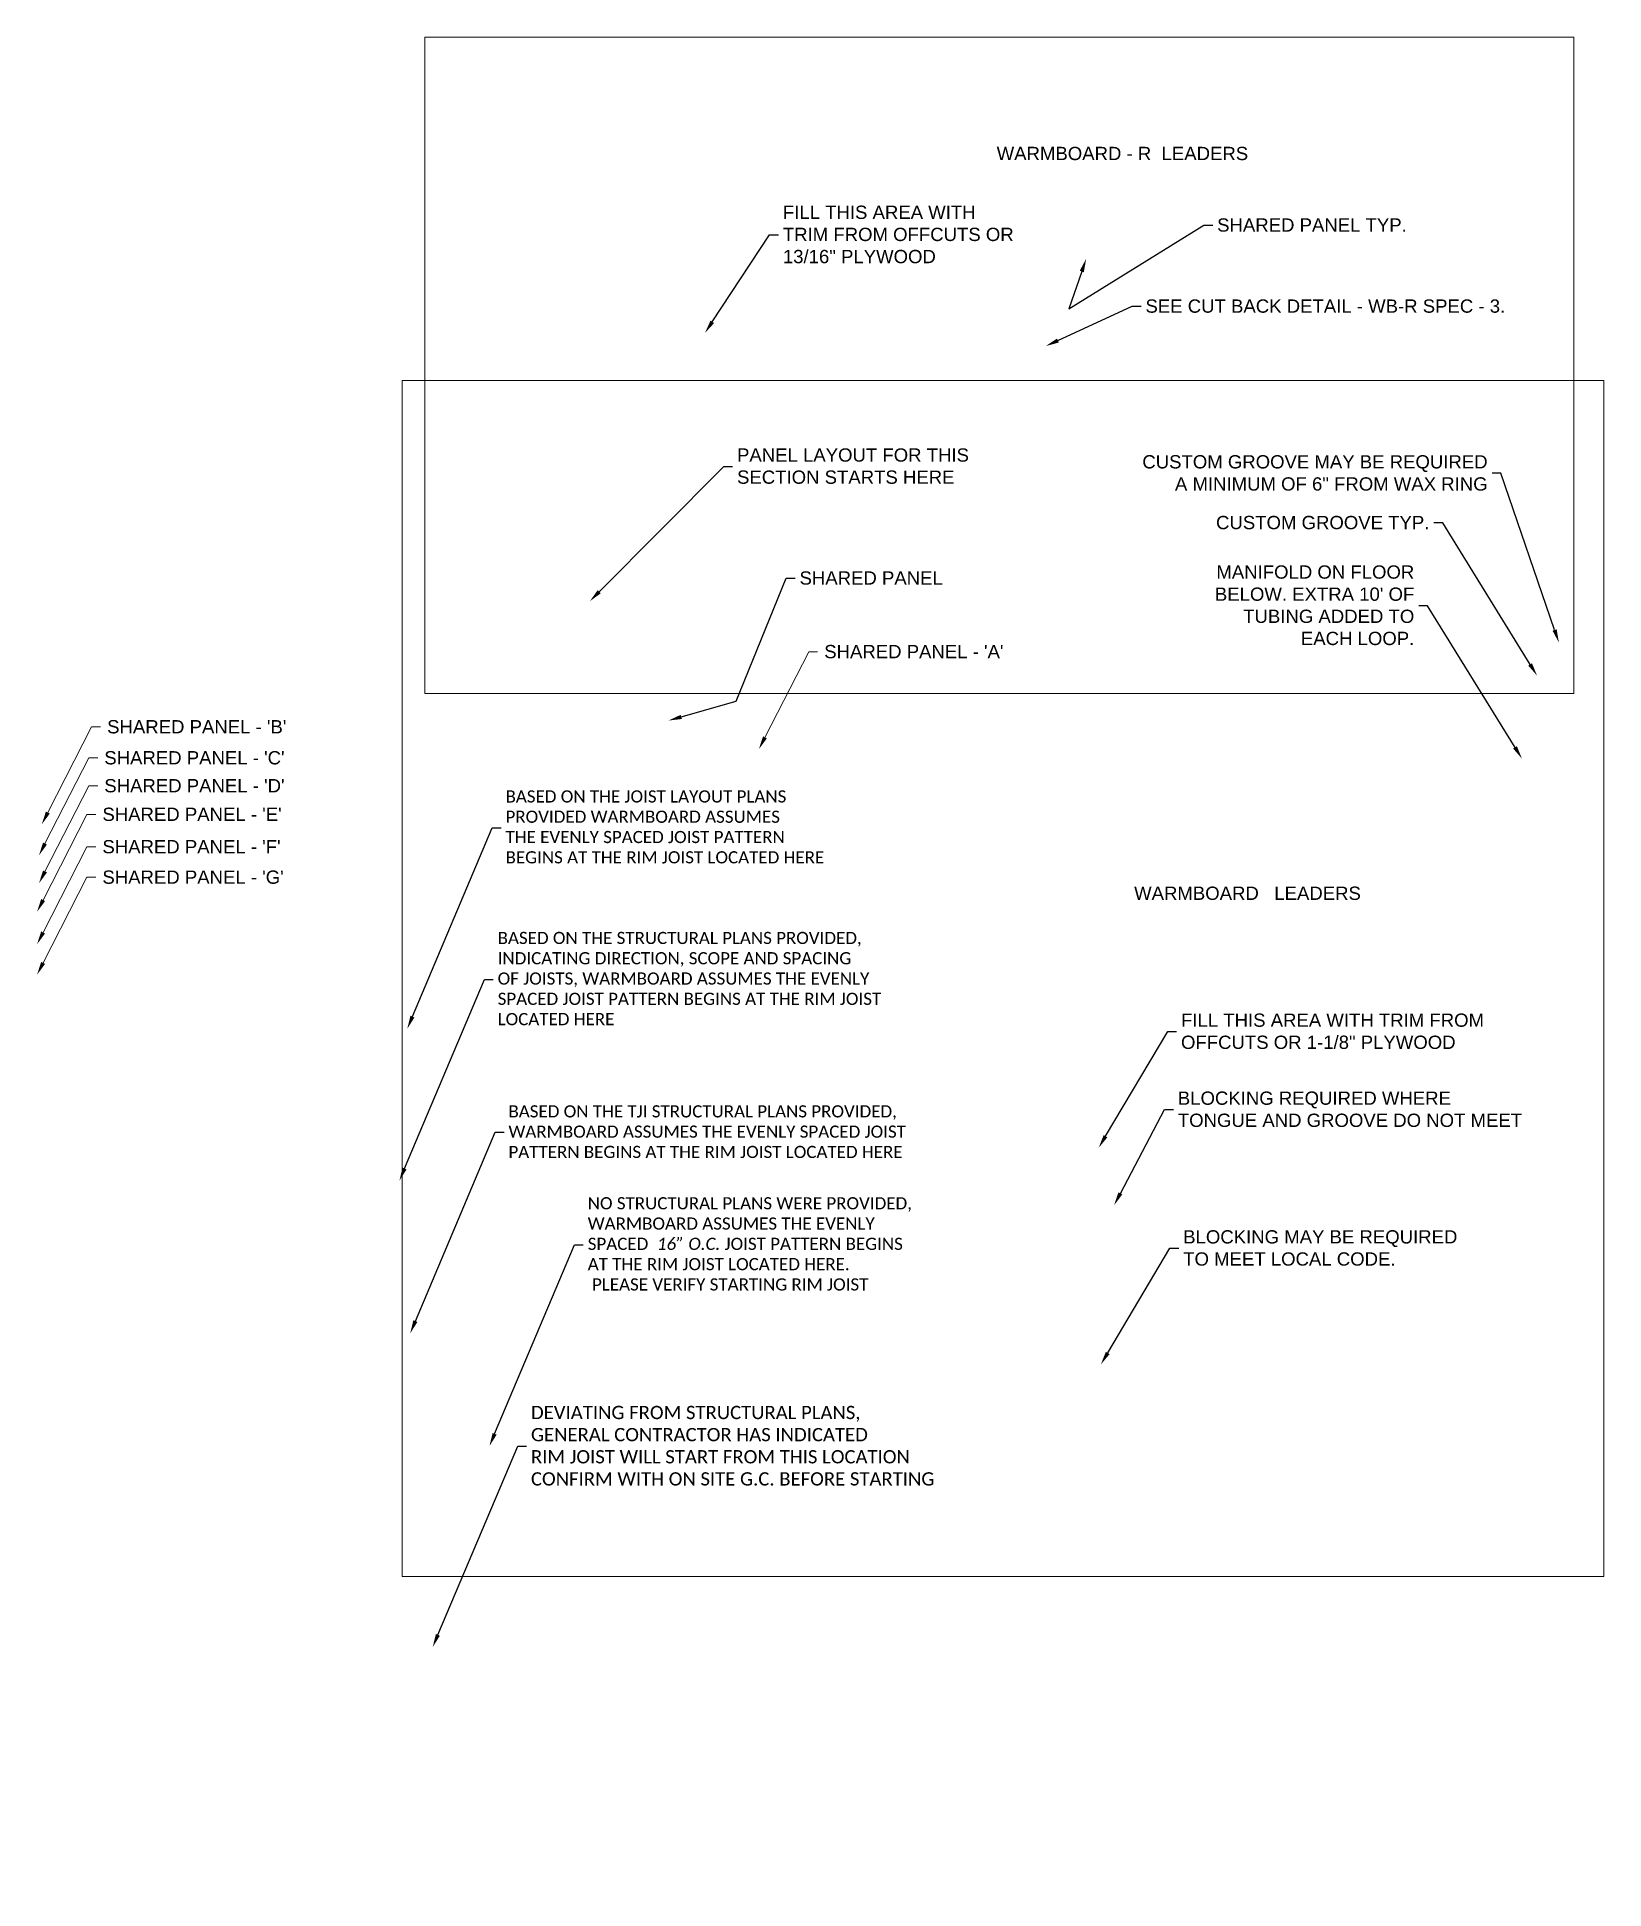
# Model space of a CAD drawing. Header units: inches. Extents: x -394 to 2550, y -2115 to -791.
# Drawn here: x -394 to 314, y -2115 to -1278 of the extents above; entities that cross this region are included whole.
import ezdxf
from ezdxf import colors
from ezdxf.entities.mleader import LeaderData, LeaderLine
from ezdxf.math import Vec2, Vec3

# ---------------------------------------------------------------- set-up
doc = ezdxf.new("R2010")
doc.units = ezdxf.units.IN
doc.header["$MEASUREMENT"] = 0
for name, color, linetype, lineweight in [('B_Schedules', 7, 'Continuous', 13), ('R_Panel Text', 7, 'Continuous', 13), ('S_Panel Text', 7, 'Continuous', 13), ('T_Tube Text', 7, 'Continuous', 13)]:
    doc.layers.add(name, color=color, linetype=linetype, lineweight=lineweight)
doc.styles.get("Standard").update_dxf_attribs({"font": 'arial.ttf'})

msp = doc.modelspace()

# ---------------------------------------------------------------- texts
at = {"layer": 'B_Schedules', "color": 200}
msp.add_text('WARMBOARD - R  LEADERS', height=6, dxfattribs=at).set_placement((39.84, -1333.68))
at = {"layer": 'B_Schedules', "color": 100}
msp.add_text('WARMBOARD   LEADERS', height=6, dxfattribs=at).set_placement((101.94, -1667.94))

# ---------------------------------------------------------------- leaders
at = {"layer": 'R_Panel Text'}
ml = msp.add_multileader_mtext('Standard', dxfattribs=at)
ml.set_content('FILL THIS AREA WITH \\PTRIM FROM OFFCUTS OR\\P13/16" PLYWOOD', color=256)
ml.set_leader_properties()
ml.build(insert=Vec2(0, 0))
ml.multileader.update_dxf_attribs({"text_left_attachment_type": 2, "text_right_attachment_type": 2, "dogleg_length": 4, "arrow_head_size": 6})
ctx = ml.context
ctx.base_point, ctx.char_height, ctx.arrow_head_size, ctx.plane_origin = Vec3(-58.76, -1367.46), 6, 6, Vec3(-221.11, -1319.91)
ctx.left_attachment, ctx.right_attachment = 2, 2
notes = []
notes.append((ctx, [(0, (1, 1, 0), (-62.76, -1367.46), (1, 0), 4, [(0, [(-91.94, -1411.77)], 0, [])])]))
ctx.mtext.insert, ctx.mtext.flow_direction = Vec3(-56.76, -1354.25), 5
ctx.mtext.has_bg_fill, ctx.mtext.bg_color, ctx.mtext.bg_scale_factor, ctx.mtext.bg_transparency, ctx.mtext.use_window_bg_color = 1, -1023410167, 1.5, 0, 1
at = {"layer": 'S_Panel Text'}
ml = msp.add_multileader_mtext('Standard', dxfattribs=at)
ml.set_content('SHARED PANEL', color=256)
ml.set_leader_properties()
ml.build(insert=Vec2(0, 0))
ml.multileader.update_dxf_attribs({"text_left_attachment_type": 2, "text_right_attachment_type": 2, "dogleg_length": 4, "arrow_head_size": 6})
ctx = ml.context
ctx.base_point, ctx.char_height, ctx.arrow_head_size, ctx.plane_origin = Vec3(-51.24, -1522.6), 6, 6, Vec3(-109.04, -1611.02)
ctx.left_attachment, ctx.right_attachment = 2, 2
notes.append((ctx, [(1, (1, 1, 0), (-55.24, -1522.6), (1, 0), 4, [(1, [(-108.42, -1586.91), (-77.8, -1578.17)], 0, [])])]))
ctx.mtext.insert, ctx.mtext.flow_direction = Vec3(-49.24, -1519.5), 5
ctx.mtext.has_bg_fill, ctx.mtext.bg_color, ctx.mtext.bg_scale_factor, ctx.mtext.bg_transparency, ctx.mtext.use_window_bg_color = 1, -1023410167, 1.5, 0, 1
ml = msp.add_multileader_mtext('Standard', dxfattribs=at)
ml.set_content("SHARED PANEL - 'B'", color=256)
ml.set_leader_properties(color=256, linetype='ByLayer', lineweight=-1)
ml.build(insert=Vec2(0, 0))
ml.multileader.update_dxf_attribs({"dogleg_length": 4, "arrow_head_size": 6})
ctx = ml.context
ctx.base_point, ctx.char_height, ctx.arrow_head_size, ctx.landing_gap_size, ctx.plane_origin = Vec3(-365.05, -1589.76), 6, 6, 3, Vec3(-190.22, -1653.91)
notes.append((ctx, [(0, (1, 1, 0), (-369.05, -1589.76), (1, 0), 4, [(0, [(-391.58, -1633.82)], 0, [])])]))
ctx.mtext.insert, ctx.mtext.flow_direction = Vec3(-362.05, -1586.71), 5
ml = msp.add_multileader_mtext('Standard', dxfattribs=at)
ml.set_content("SHARED PANEL - 'C'", color=256)
ml.set_leader_properties(color=256, linetype='ByLayer', lineweight=-1)
ml.build(insert=Vec2(0, 0))
ml.multileader.update_dxf_attribs({"dogleg_length": 4, "arrow_head_size": 6})
ctx = ml.context
ctx.base_point, ctx.char_height, ctx.arrow_head_size, ctx.landing_gap_size, ctx.plane_origin = Vec3(-366.33, -1603.78), 6, 6, 3, Vec3(-191.51, -1667.93)
notes.append((ctx, [(0, (1, 1, 0), (-370.33, -1603.78), (1, 0), 4, [(0, [(-392.86, -1647.84)], 0, [])])]))
ctx.mtext.insert, ctx.mtext.flow_direction = Vec3(-363.33, -1600.73), 5
ml = msp.add_multileader_mtext('Standard', dxfattribs=at)
ml.set_content("SHARED PANEL - 'D'", color=256)
ml.set_leader_properties(color=256, linetype='ByLayer', lineweight=-1)
ml.build(insert=Vec2(0, 0))
ml.multileader.update_dxf_attribs({"dogleg_length": 4, "arrow_head_size": 6})
ctx = ml.context
ctx.base_point, ctx.char_height, ctx.arrow_head_size, ctx.landing_gap_size, ctx.plane_origin = Vec3(-366.33, -1616.41), 6, 6, 3, Vec3(-191.51, -1680.55)
notes.append((ctx, [(0, (1, 1, 0), (-370.33, -1616.41), (1, 0), 4, [(0, [(-392.86, -1660.47)], 0, [])])]))
ctx.mtext.insert, ctx.mtext.flow_direction = Vec3(-363.33, -1613.35), 5
ml = msp.add_multileader_mtext('Standard', dxfattribs=at)
ml.set_content("SHARED PANEL - 'E'", color=256)
ml.set_leader_properties(color=256, linetype='ByLayer', lineweight=-1)
ml.build(insert=Vec2(0, 0))
ml.multileader.update_dxf_attribs({"dogleg_length": 4, "arrow_head_size": 6})
ctx = ml.context
ctx.base_point, ctx.char_height, ctx.arrow_head_size, ctx.landing_gap_size, ctx.plane_origin = Vec3(-367.19, -1629.32), 6, 6, 3, Vec3(-192.37, -1693.46)
notes.append((ctx, [(0, (1, 1, 0), (-371.19, -1629.32), (1, 0), 4, [(0, [(-393.72, -1673.38)], 0, [])])]))
ctx.mtext.insert, ctx.mtext.flow_direction = Vec3(-364.19, -1626.27), 5
ml = msp.add_multileader_mtext('Standard', dxfattribs=at)
ml.set_content("SHARED PANEL - 'F'", color=256)
ml.set_leader_properties(color=256, linetype='ByLayer', lineweight=-1)
ml.build(insert=Vec2(0, 0))
ml.multileader.update_dxf_attribs({"dogleg_length": 4, "arrow_head_size": 6})
ctx = ml.context
ctx.base_point, ctx.char_height, ctx.arrow_head_size, ctx.landing_gap_size, ctx.plane_origin = Vec3(-367.19, -1643.95), 6, 6, 3, Vec3(-192.37, -1708.1)
notes.append((ctx, [(0, (1, 1, 0), (-371.19, -1643.95), (1, 0), 4, [(0, [(-393.72, -1688.01)], 0, [])])]))
ctx.mtext.insert, ctx.mtext.flow_direction = Vec3(-364.19, -1640.9), 5
ml = msp.add_multileader_mtext('Standard', dxfattribs=at)
ml.set_content("SHARED PANEL - 'G'", color=256)
ml.set_leader_properties(color=256, linetype='ByLayer', lineweight=-1)
ml.build(insert=Vec2(0, 0))
ml.multileader.update_dxf_attribs({"dogleg_length": 4, "arrow_head_size": 6})
ctx = ml.context
ctx.base_point, ctx.char_height, ctx.arrow_head_size, ctx.landing_gap_size, ctx.plane_origin = Vec3(-367.19, -1657.72), 6, 6, 3, Vec3(-192.37, -1721.87)
notes.append((ctx, [(0, (1, 1, 0), (-371.19, -1657.72), (1, 0), 4, [(0, [(-393.72, -1701.78)], 0, [])])]))
ctx.mtext.insert, ctx.mtext.flow_direction = Vec3(-364.19, -1654.67), 5
ml = msp.add_multileader_mtext('Standard', dxfattribs=at)
ml.set_content('FILL THIS AREA WITH TRIM FROM\\POFFCUTS OR 1-1/8" PLYWOOD', color=256)
ml.set_leader_properties()
ml.build(insert=Vec2(0, 0))
ml.multileader.update_dxf_attribs({"text_left_attachment_type": 2, "text_right_attachment_type": 2, "dogleg_length": 4, "arrow_head_size": 6})
ctx = ml.context
ctx.base_point, ctx.char_height, ctx.arrow_head_size, ctx.plane_origin = Vec3(121.12, -1727.44), 6, 6, Vec3(-43.22, -1688.05)
ctx.left_attachment, ctx.right_attachment = 2, 2
notes.append((ctx, [(0, (1, 1, 0), (117.12, -1727.44), (1, 0), 4, [(0, [(85.94, -1779.91)], 0, [])])]))
ctx.mtext.insert, ctx.mtext.flow_direction = Vec3(123.12, -1719.28), 5
ctx.mtext.has_bg_fill, ctx.mtext.bg_color, ctx.mtext.bg_scale_factor, ctx.mtext.bg_transparency, ctx.mtext.use_window_bg_color = 1, -1023410167, 1.5, 0, 1
at = {"layer": 'T_Tube Text'}
ml = msp.add_multileader_mtext('Standard', dxfattribs=at)
ml.set_content('CUSTOM GROOVE TYP.', color=256)
ml.set_leader_properties()
ml.build(insert=Vec2(0, 0))
ml.multileader.update_dxf_attribs({"text_left_attachment_type": 2, "text_right_attachment_type": 2, "dogleg_length": 4, "arrow_head_size": 6})
ctx = ml.context
ctx.base_point, ctx.char_height, ctx.arrow_head_size, ctx.plane_origin = Vec3(138.09, -1497.55), 6, 6, Vec3(283.99, -1566.64)
ctx.left_attachment, ctx.right_attachment, ctx.text_align_type = 2, 2, 2
notes.append((ctx, [(0, (1, 1, 0), (241.34, -1497.55), (-1, 0), 4, [(0, [(283.99, -1566.64)], 0, [])])]))
ctx.mtext.insert, ctx.mtext.alignment, ctx.mtext.flow_direction = Vec3(235.34, -1494.44), 3, 5
ctx.mtext.has_bg_fill, ctx.mtext.bg_color, ctx.mtext.bg_scale_factor, ctx.mtext.bg_transparency, ctx.mtext.use_window_bg_color = 1, -1023410167, 1.5, 0, 1
for ctx, leaders in notes:
    for number, flags, end, landing, length, lines in leaders:
        leader = LeaderData()
        leader.index, (leader.has_last_leader_line, leader.has_dogleg_vector, leader.attachment_direction) = number, flags
        leader.last_leader_point, leader.dogleg_vector, leader.dogleg_length = Vec3(end), Vec3(landing), length
        for number, points, colour, breaks in lines:
            line = LeaderLine()
            line.index, line.vertices, line.color, line.breaks = number, Vec3.list(points), colors.encode_raw_color(colour), breaks
            leader.lines.append(line)
        ctx.leaders.append(leader)

# ---------------------------------------------------------------- next in the draw order: leaders
at = {"layer": 'S_Panel Text'}
ml = msp.add_multileader_mtext('Standard', dxfattribs=at)
ml.set_content('PANEL LAYOUT FOR THIS\\PSECTION STARTS HERE', color=256)
ml.set_leader_properties()
ml.build(insert=Vec2(0, 0))
ml.multileader.update_dxf_attribs({"text_left_attachment_type": 2, "text_right_attachment_type": 2, "dogleg_length": 4, "arrow_head_size": 6})
ctx = ml.context
ctx.base_point, ctx.char_height, ctx.arrow_head_size, ctx.plane_origin = Vec3(-79.47, -1472.08), 6, 6, Vec3(-139.64, -1649.9)
ctx.left_attachment, ctx.right_attachment = 2, 2
notes = []
notes.append((ctx, [(0, (1, 1, 0), (-83.47, -1472.08), (1, 0), 4, [(0, [(-143.95, -1532.97)], 0, [])])]))
ctx.mtext.insert, ctx.mtext.flow_direction = Vec3(-77.47, -1463.93), 5
ctx.mtext.has_bg_fill, ctx.mtext.bg_color, ctx.mtext.bg_scale_factor, ctx.mtext.bg_transparency, ctx.mtext.use_window_bg_color = 1, -1023410167, 1.5, 0, 1
ml = msp.add_multileader_mtext('Standard', dxfattribs=at)
ml.set_content("SHARED PANEL - 'A'", color=256)
ml.set_leader_properties(color=256, linetype='ByLayer', lineweight=-1)
ml.build(insert=Vec2(0, 0))
ml.multileader.update_dxf_attribs({"dogleg_length": 4, "arrow_head_size": 6})
ctx = ml.context
ctx.base_point, ctx.char_height, ctx.arrow_head_size, ctx.landing_gap_size, ctx.plane_origin = Vec3(-41.07, -1555.8), 6, 6, 3, Vec3(133.75, -1619.94)
notes.append((ctx, [(0, (1, 1, 0), (-45.07, -1555.8), (1, 0), 4, [(0, [(-67.6, -1599.86)], 0, [])])]))
ctx.mtext.insert, ctx.mtext.flow_direction = Vec3(-38.07, -1552.75), 5
ml = msp.add_multileader_mtext('Standard', dxfattribs=at)
ml.set_content('BLOCKING REQUIRED WHERE\\PTONGUE AND GROOVE DO NOT MEET', color=256)
ml.set_leader_properties()
ml.build(insert=Vec2(0, 0))
ml.multileader.update_dxf_attribs({"text_left_attachment_type": 2, "text_right_attachment_type": 2, "dogleg_length": 4, "arrow_head_size": 6})
ctx = ml.context
ctx.base_point, ctx.char_height, ctx.arrow_head_size, ctx.plane_origin = Vec3(119.68, -1762.69), 6, 6, Vec3(308.18, -1815.09)
ctx.left_attachment, ctx.right_attachment = 2, 2
notes.append((ctx, [(1, (1, 1, 0), (115.68, -1762.69), (1, 0), 4, [(0, [(92.92, -1805.87)], 0, [])])]))
ctx.mtext.insert, ctx.mtext.flow_direction = Vec3(121.68, -1754.53), 5
ctx.mtext.has_bg_fill, ctx.mtext.bg_color, ctx.mtext.bg_scale_factor, ctx.mtext.bg_transparency, ctx.mtext.use_window_bg_color = 1, -1023410167, 1.5, 0, 1
at = {"layer": 'T_Tube Text'}
ml = msp.add_multileader_mtext('Standard', dxfattribs=at)
ml.set_content('CUSTOM GROOVE MAY BE REQUIRED\\PA MINIMUM OF 6" FROM WAX RING', color=256)
ml.set_leader_properties()
ml.build(insert=Vec2(0, 0))
ml.multileader.update_dxf_attribs({"text_left_attachment_type": 2, "text_right_attachment_type": 2, "dogleg_length": 4, "arrow_head_size": 6})
ctx = ml.context
ctx.base_point, ctx.char_height, ctx.arrow_head_size, ctx.plane_origin = Vec3(104.48, -1475.15), 6, 6, Vec3(60.36, -1535.86)
ctx.left_attachment, ctx.right_attachment, ctx.text_align_type = 2, 2, 2
notes.append((ctx, [(1, (1, 1, 0), (267.64, -1475.15), (-1, 0), 4, [(0, [(293.85, -1551.67)], 0, [])])]))
ctx.mtext.insert, ctx.mtext.alignment, ctx.mtext.flow_direction = Vec3(261.64, -1467), 3, 5
ctx.mtext.has_bg_fill, ctx.mtext.bg_color, ctx.mtext.bg_scale_factor, ctx.mtext.bg_transparency, ctx.mtext.use_window_bg_color = 1, -1023410167, 1.5, 0, 1
for ctx, leaders in notes:
    for number, flags, end, landing, length, lines in leaders:
        leader = LeaderData()
        leader.index, (leader.has_last_leader_line, leader.has_dogleg_vector, leader.attachment_direction) = number, flags
        leader.last_leader_point, leader.dogleg_vector, leader.dogleg_length = Vec3(end), Vec3(landing), length
        for number, points, colour, breaks in lines:
            line = LeaderLine()
            line.index, line.vertices, line.color, line.breaks = number, Vec3.list(points), colors.encode_raw_color(colour), breaks
            leader.lines.append(line)
        ctx.leaders.append(leader)

# ---------------------------------------------------------------- next in the draw order: linework, layer by layer
at = {"layer": 'B_Schedules', "color": 200}
msp.add_lwpolyline([(-218.57, -1278.07), (300.63, -1278.07), (300.63, -1574.71), (-218.57, -1574.71)], close=True, dxfattribs=at)
at = {"layer": 'B_Schedules', "color": 100}
msp.add_lwpolyline([(-228.76, -1433.24), (314.2, -1433.24), (314.2, -1973.69), (-228.76, -1973.69)], close=True, dxfattribs=at)

# ---------------------------------------------------------------- next in the draw order: leaders
at = {"layer": 'S_Panel Text'}
ml = msp.add_multileader_mtext('Standard', dxfattribs=at)
ml.set_content('{\\fCalibri|b0|i0|c0|p34;\\H0.91667x;BASED ON THE JOIST LAYOUT PLANS \\PPROVIDED WARMBOARD ASSUMES \\PTHE EVENLY SPACED JOIST PATTERN \\PBEGINS AT THE RIM JOIST LOCATED HERE}', color=256)
ml.set_leader_properties()
ml.build(insert=Vec2(0, 0))
ml.multileader.update_dxf_attribs({"text_left_attachment_type": 2, "text_right_attachment_type": 2, "dogleg_length": 4, "arrow_head_size": 6})
ctx = ml.context
ctx.base_point, ctx.char_height, ctx.arrow_head_size, ctx.plane_origin = Vec3(-184.07, -1635.35), 6, 6, Vec3(-226.46, -1726.21)
ctx.left_attachment, ctx.right_attachment = 2, 2
notes = []
notes.append((ctx, [(0, (1, 1, 0), (-188.07, -1635.35), (1, 0), 4, [(0, [(-226.46, -1726.21)], 0, [])])]))
ctx.mtext.insert, ctx.mtext.flow_direction = Vec3(-182.07, -1618.45), 5
ctx.mtext.has_bg_fill, ctx.mtext.bg_color, ctx.mtext.bg_scale_factor, ctx.mtext.bg_transparency, ctx.mtext.use_window_bg_color = 1, -1023410167, 1.5, 0, 1
ml = msp.add_multileader_mtext('Standard', dxfattribs=at)
ml.set_content('BLOCKING MAY BE REQUIRED\\PTO MEET LOCAL CODE.', color=256)
ml.set_leader_properties()
ml.build(insert=Vec2(0, 0))
ml.multileader.update_dxf_attribs({"text_left_attachment_type": 2, "text_right_attachment_type": 2, "dogleg_length": 4, "arrow_head_size": 6})
ctx = ml.context
ctx.base_point, ctx.char_height, ctx.arrow_head_size, ctx.plane_origin = Vec3(122.11, -1825.36), 6, 6, Vec3(-42.23, -1785.97)
ctx.left_attachment, ctx.right_attachment = 2, 2
notes.append((ctx, [(0, (1, 1, 0), (118.11, -1825.36), (1, 0), 4, [(0, [(86.93, -1877.83)], 0, [])])]))
ctx.mtext.insert, ctx.mtext.flow_direction = Vec3(124.11, -1817.2), 5
ctx.mtext.has_bg_fill, ctx.mtext.bg_color, ctx.mtext.bg_scale_factor, ctx.mtext.bg_transparency, ctx.mtext.use_window_bg_color = 1, -1023410167, 1.5, 0, 1
at = {"layer": 'T_Tube Text'}
ml = msp.add_multileader_mtext('Standard', dxfattribs=at)
ml.set_content('SEE CUT BACK DETAIL - WB-R SPEC - 3.', color=256)
ml.set_leader_properties()
ml.build(insert=Vec2(0, 0))
ml.multileader.update_dxf_attribs({"text_left_attachment_type": 2, "text_right_attachment_type": 2, "dogleg_length": 4, "arrow_head_size": 6})
ctx = ml.context
ctx.base_point, ctx.char_height, ctx.arrow_head_size, ctx.plane_origin = Vec3(105.07, -1399.74), 6, 6, Vec3(234.3, -1483.14)
ctx.left_attachment, ctx.right_attachment = 2, 2
notes.append((ctx, [(1, (1, 1, 0), (101.07, -1399.74), (1, 0), 4, [(0, [(62.04, -1417.71)], 0, [])])]))
ctx.mtext.insert, ctx.mtext.flow_direction = Vec3(107.07, -1396.64), 5
ctx.mtext.has_bg_fill, ctx.mtext.bg_color, ctx.mtext.bg_scale_factor, ctx.mtext.bg_transparency, ctx.mtext.use_window_bg_color = 1, -1023410167, 1.5, 0, 1
ml = msp.add_multileader_mtext('Standard', dxfattribs=at)
ml.set_content("MANIFOLD ON FLOOR\\PBELOW. EXTRA 10' OF\\PTUBING ADDED TO\\PEACH LOOP.", color=256)
ml.set_leader_properties()
ml.build(insert=Vec2(0, 0))
ml.multileader.update_dxf_attribs({"text_left_attachment_type": 2, "text_right_attachment_type": 2, "dogleg_length": 4, "arrow_head_size": 6})
ctx = ml.context
ctx.base_point, ctx.char_height, ctx.arrow_head_size, ctx.plane_origin = Vec3(137.41, -1535.07), 6, 6, Vec3(277.17, -1604.15)
ctx.left_attachment, ctx.right_attachment, ctx.text_align_type = 2, 2, 2
notes.append((ctx, [(0, (1, 1, 0), (234.51, -1535.07), (-1, 0), 4, [(0, [(277.17, -1604.15)], 0, [])])]))
ctx.mtext.insert, ctx.mtext.alignment, ctx.mtext.flow_direction = Vec3(228.51, -1516.8), 3, 5
ctx.mtext.has_bg_fill, ctx.mtext.bg_color, ctx.mtext.bg_scale_factor, ctx.mtext.bg_transparency, ctx.mtext.use_window_bg_color = 1, -1023410167, 1.5, 0, 1
for ctx, leaders in notes:
    for number, flags, end, landing, length, lines in leaders:
        leader = LeaderData()
        leader.index, (leader.has_last_leader_line, leader.has_dogleg_vector, leader.attachment_direction) = number, flags
        leader.last_leader_point, leader.dogleg_vector, leader.dogleg_length = Vec3(end), Vec3(landing), length
        for number, points, colour, breaks in lines:
            line = LeaderLine()
            line.index, line.vertices, line.color, line.breaks = number, Vec3.list(points), colors.encode_raw_color(colour), breaks
            leader.lines.append(line)
        ctx.leaders.append(leader)

# ---------------------------------------------------------------- next in the draw order: leaders
at = {"layer": 'R_Panel Text'}
ml = msp.add_multileader_mtext('Standard', dxfattribs=at)
ml.set_content('SHARED PANEL TYP.', color=256)
ml.set_leader_properties()
ml.build(insert=Vec2(0, 0))
ml.multileader.update_dxf_attribs({"text_left_attachment_type": 2, "text_right_attachment_type": 2, "dogleg_length": 4, "arrow_head_size": 6})
ctx = ml.context
ctx.base_point, ctx.char_height, ctx.arrow_head_size, ctx.plane_origin = Vec3(137.44, -1363.1), 6, 6, Vec3(79.64, -1451.52)
ctx.left_attachment, ctx.right_attachment = 2, 2
notes = []
notes.append((ctx, [(1, (1, 1, 0), (133.44, -1363.1), (1, 0), 4, [(1, [(80.25, -1378.33), (72.46, -1400.82)], 0, [])])]))
ctx.mtext.insert, ctx.mtext.flow_direction = Vec3(139.44, -1360), 5
ctx.mtext.has_bg_fill, ctx.mtext.bg_color, ctx.mtext.bg_scale_factor, ctx.mtext.bg_transparency, ctx.mtext.use_window_bg_color = 1, -1023410167, 1.5, 0, 1
at = {"layer": 'S_Panel Text'}
ml = msp.add_multileader_mtext('Standard', dxfattribs=at)
ml.set_content('{\\fCalibri|b0|i0|c0|p34;\\H0.91667x;BASED ON THE STRUCTURAL PLANS PROVIDED, \\PINDICATING DIRECTION, SCOPE AND SPACING \\POF JOISTS, WARMBOARD ASSUMES THE EVENLY \\PSPACED JOIST PATTERN BEGINS AT THE RIM JOIST\\PLOCATED HERE}', color=256)
ml.set_leader_properties()
ml.build(insert=Vec2(0, 0))
ml.multileader.update_dxf_attribs({"text_left_attachment_type": 2, "text_right_attachment_type": 2, "dogleg_length": 4, "arrow_head_size": 6})
ctx = ml.context
ctx.base_point, ctx.char_height, ctx.arrow_head_size, ctx.plane_origin = Vec3(-187.62, -1703.98), 6, 6, Vec3(-230.01, -1794.84)
ctx.left_attachment, ctx.right_attachment = 2, 2
notes.append((ctx, [(0, (1, 1, 0), (-191.62, -1703.98), (1, 0), 4, [(0, [(-230.01, -1794.84)], 0, [])])]))
ctx.mtext.insert, ctx.mtext.flow_direction = Vec3(-185.62, -1682.39), 5
ctx.mtext.has_bg_fill, ctx.mtext.bg_color, ctx.mtext.bg_scale_factor, ctx.mtext.bg_transparency, ctx.mtext.use_window_bg_color = 1, -1023410167, 1.5, 0, 1
for ctx, leaders in notes:
    for number, flags, end, landing, length, lines in leaders:
        leader = LeaderData()
        leader.index, (leader.has_last_leader_line, leader.has_dogleg_vector, leader.attachment_direction) = number, flags
        leader.last_leader_point, leader.dogleg_vector, leader.dogleg_length = Vec3(end), Vec3(landing), length
        for number, points, colour, breaks in lines:
            line = LeaderLine()
            line.index, line.vertices, line.color, line.breaks = number, Vec3.list(points), colors.encode_raw_color(colour), breaks
            leader.lines.append(line)
        ctx.leaders.append(leader)

# ---------------------------------------------------------------- next in the draw order: leaders
ml = msp.add_multileader_mtext('Standard', dxfattribs=at)
ml.set_content('{\\fCalibri|b0|i0|c0|p34;\\H0.91667x;BASED ON THE TJI STRUCTURAL PLANS PROVIDED,\\PWARMBOARD ASSUMES THE EVENLY SPACED JOIST \\PPATTERN BEGINS AT THE RIM JOIST LOCATED HERE}', color=256)
ml.set_leader_properties()
ml.build(insert=Vec2(0, 0))
ml.multileader.update_dxf_attribs({"text_left_attachment_type": 2, "text_right_attachment_type": 2, "dogleg_length": 4, "arrow_head_size": 6})
ctx = ml.context
ctx.base_point, ctx.char_height, ctx.arrow_head_size, ctx.plane_origin = Vec3(-182.74, -1772.95), 6, 6, Vec3(-225.13, -1863.81)
ctx.left_attachment, ctx.right_attachment = 2, 2
notes = []
notes.append((ctx, [(0, (1, 1, 0), (-186.74, -1772.95), (1, 0), 4, [(0, [(-225.13, -1863.81)], 0, [])])]))
ctx.mtext.insert, ctx.mtext.flow_direction = Vec3(-180.74, -1760.74), 5
ctx.mtext.has_bg_fill, ctx.mtext.bg_color, ctx.mtext.bg_scale_factor, ctx.mtext.bg_transparency, ctx.mtext.use_window_bg_color = 1, -1023410167, 1.5, 0, 1
for ctx, leaders in notes:
    for number, flags, end, landing, length, lines in leaders:
        leader = LeaderData()
        leader.index, (leader.has_last_leader_line, leader.has_dogleg_vector, leader.attachment_direction) = number, flags
        leader.last_leader_point, leader.dogleg_vector, leader.dogleg_length = Vec3(end), Vec3(landing), length
        for number, points, colour, breaks in lines:
            line = LeaderLine()
            line.index, line.vertices, line.color, line.breaks = number, Vec3.list(points), colors.encode_raw_color(colour), breaks
            leader.lines.append(line)
        ctx.leaders.append(leader)

# ---------------------------------------------------------------- next in the draw order: leaders
ml = msp.add_multileader_mtext('Standard', dxfattribs=at)
ml.set_content('{\\fCalibri|b0|i0|c0|p34;DEVIATING FROM STRUCTURAL PLANS, \\PGENERAL CONTRACTOR HAS INDICATED\\PRIM JOIST WILL START FROM THIS LOCATION\\PCONFIRM WITH ON SITE G.C. BEFORE STARTING}', color=256)
ml.set_leader_properties()
ml.build(insert=Vec2(0, 0))
ml.multileader.update_dxf_attribs({"text_left_attachment_type": 2, "text_right_attachment_type": 2, "dogleg_length": 4, "arrow_head_size": 6})
ctx = ml.context
ctx.base_point, ctx.char_height, ctx.arrow_head_size, ctx.plane_origin = Vec3(-172.57, -1914.72), 6, 6, Vec3(-214.96, -2005.57)
ctx.left_attachment, ctx.right_attachment = 2, 2
notes = []
notes.append((ctx, [(0, (1, 1, 0), (-176.57, -1914.72), (1, 0), 4, [(0, [(-214.96, -2005.57)], 0, [])])]))
ctx.mtext.insert, ctx.mtext.flow_direction = Vec3(-170.57, -1896.56), 5
ctx.mtext.has_bg_fill, ctx.mtext.bg_color, ctx.mtext.bg_scale_factor, ctx.mtext.bg_transparency, ctx.mtext.use_window_bg_color = 1, -1023410167, 1.5, 0, 1
for ctx, leaders in notes:
    for number, flags, end, landing, length, lines in leaders:
        leader = LeaderData()
        leader.index, (leader.has_last_leader_line, leader.has_dogleg_vector, leader.attachment_direction) = number, flags
        leader.last_leader_point, leader.dogleg_vector, leader.dogleg_length = Vec3(end), Vec3(landing), length
        for number, points, colour, breaks in lines:
            line = LeaderLine()
            line.index, line.vertices, line.color, line.breaks = number, Vec3.list(points), colors.encode_raw_color(colour), breaks
            leader.lines.append(line)
        ctx.leaders.append(leader)

# ---------------------------------------------------------------- next in the draw order: leaders
ml = msp.add_multileader_mtext('Standard', dxfattribs=at)
ml.set_content('{\\fCalibri|b0|i0|c0|p34;\\H0.91667x;NO STRUCTURAL PLANS WERE PROVIDED, \\PWARMBOARD ASSUMES THE EVENLY \\PSPACED \\fCalibri|b0|i1|c0|p34; 16” O.C. \\fCalibri|b0|i0|c0|p34;JOIST PATTERN BEGINS\\PAT THE RIM JOIST LOCATED HERE.\\P PLEASE VERIFY STARTING RIM JOIST}', color=256)
ml.set_leader_properties()
ml.build(insert=Vec2(0, 0))
ml.multileader.update_dxf_attribs({"text_left_attachment_type": 2, "text_right_attachment_type": 2, "dogleg_length": 4, "arrow_head_size": 6})
ctx = ml.context
ctx.base_point, ctx.char_height, ctx.arrow_head_size, ctx.plane_origin = Vec3(-146.92, -1823.86), 6, 6, Vec3(-189.32, -1914.72)
ctx.left_attachment, ctx.right_attachment = 2, 2
notes = []
notes.append((ctx, [(0, (1, 1, 0), (-150.92, -1823.86), (1, 0), 4, [(0, [(-189.32, -1914.72)], 0, [])])]))
ctx.mtext.insert, ctx.mtext.flow_direction = Vec3(-144.92, -1802.27), 5
ctx.mtext.has_bg_fill, ctx.mtext.bg_color, ctx.mtext.bg_scale_factor, ctx.mtext.bg_transparency, ctx.mtext.use_window_bg_color = 1, -1023410167, 1.5, 0, 1
for ctx, leaders in notes:
    for number, flags, end, landing, length, lines in leaders:
        leader = LeaderData()
        leader.index, (leader.has_last_leader_line, leader.has_dogleg_vector, leader.attachment_direction) = number, flags
        leader.last_leader_point, leader.dogleg_vector, leader.dogleg_length = Vec3(end), Vec3(landing), length
        for number, points, colour, breaks in lines:
            line = LeaderLine()
            line.index, line.vertices, line.color, line.breaks = number, Vec3.list(points), colors.encode_raw_color(colour), breaks
            leader.lines.append(line)
        ctx.leaders.append(leader)

doc.saveas('drawing.dxf')
